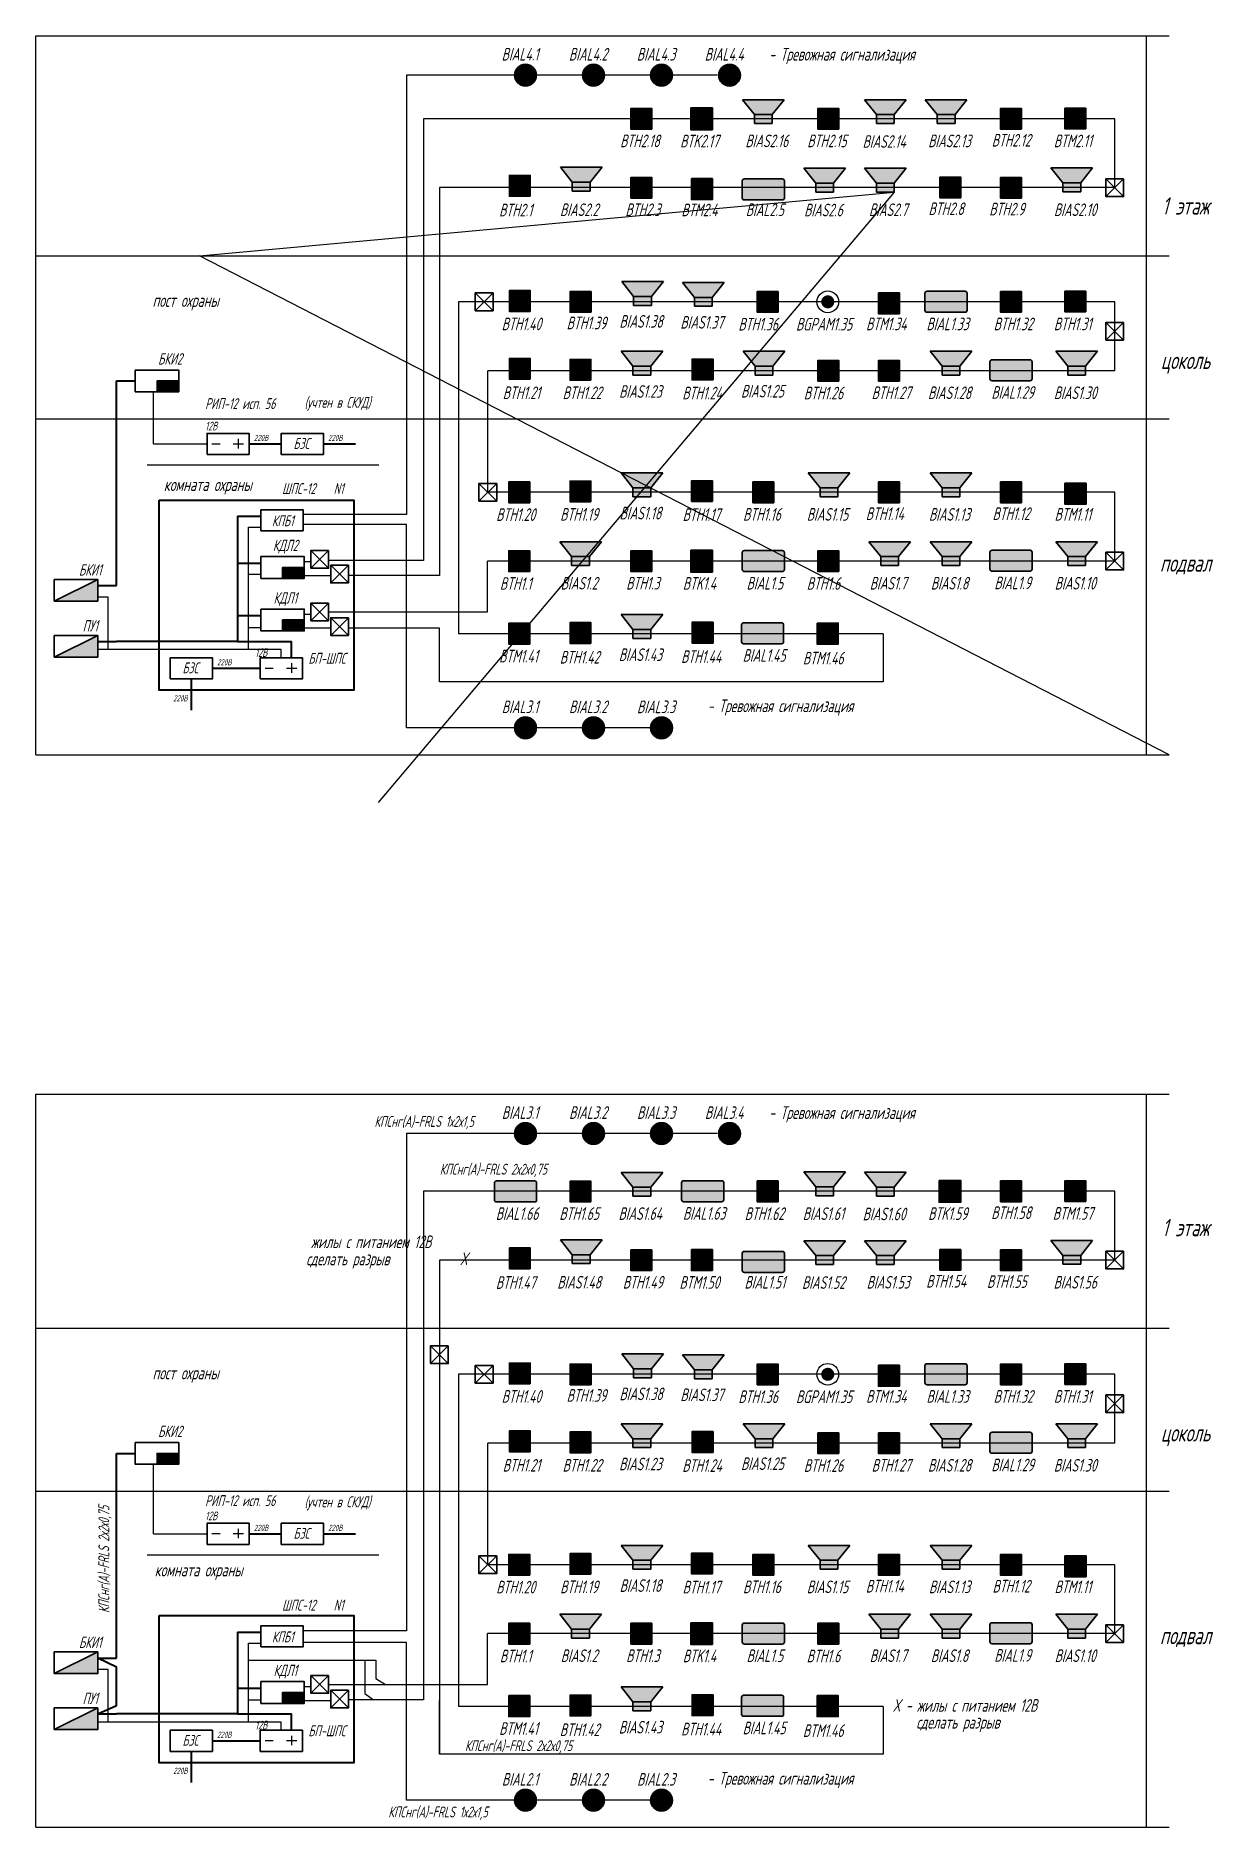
# Model space of a CAD drawing. Header units: millimetres. Extents: x 5341 to 10690, y -2643 to -1904.
# Drawn here: x 5341 to 5611.9, y -2315.8 to -1903.6 of the extents above; entities that cross this region are included whole.
import ezdxf
from ezdxf.enums import TextEntityAlignment as Align

# ---------------------------------------------------------------- set-up
doc = ezdxf.new("R2010")
doc.units = ezdxf.units.MM
for name, color, linetype, lineweight in [('_АПС', 10, 'Continuous', 30), ('_СОУЭ', 1, 'Continuous', 30), ('COM_EQUIP', 21, 'Continuous', 30), ('АУПС иСОУЭ', 1, 'Continuous', 35)]:
    doc.layers.add(name, color=color, linetype=linetype, lineweight=lineweight)
doc.layers.add('_ОТС', color=1, linetype='Continuous')
doc.styles.add('ROM25', font='romans.shx', dxfattribs={"width": 0.8, "height": 250})

msp = doc.modelspace()

# ---------------------------------------------------------------- texts
at = {"color": 0, "style": 'ROM25', "oblique": 15, "width": 0.644723}
for s, height, p in [('BIAL4.1', 2.91, (5452.429, -1909.307)), ('BIAL4.2', 2.91, (5468.084, -1909.308)), ('BIAL4.3', 2.91, (5483.74, -1909.309)), ('BIAL4.4', 2.91, (5499.41, -1909.325)), (' - Тревожная сигнализация', 2.91, (5525.887, -1909.325)), ('ВТН2.18', 2.91, (5480.005, -1929.252)), ('ВТK2.17', 2.91, (5493.709, -1929.299)), ('ВIAS2.16', 2.91, (5509.209, -1929.252)), ('ВТН2.15', 2.91, (5523.045, -1929.252)), ('ВIAS2.14', 2.91, (5536.213, -1929.39)), ('ВIAS2.13', 2.91, (5551.258, -1929.252)), ('ВТH2.12', 2.91, (5565.439, -1929.098)), ('ВТM2.11', 2.91, (5579.65, -1929.246)), ('1 этаж', 4, (5605.564, -1944.75)), ('ВТН2.1', 2.91, (5451.421, -1945.158)), ('ВIAS2.2', 2.91, (5466.021, -1945.094)), ('ВТН2.3', 2.91, (5480.682, -1945.094)), ('ВТM2.4', 2.91, (5493.709, -1945.141)), ('ВIAL2.5', 2.91, (5508.764, -1945.094)), ('ВIAS2.6', 2.91, (5522.246, -1945.158)), ('ВIAS2.7', 2.91, (5537.143, -1945.094)), ('ВТН2.8', 2.91, (5550.481, -1944.866)), ('ВТН2.9', 2.91, (5564.448, -1944.94)), ('ВIAS2.10', 2.91, (5580.183, -1945.094)), ('ВGPAM1.35', 2.91, (5522.398, -1971.429)), ('ВТM1.34', 2.91, (5536.717, -1971.359)), ('ВIAL1.33', 2.91, (5550.813, -1971.365)), ('ВТН1.32', 2.91, (5565.919, -1971.365)), ('ВТН1.31', 2.91, (5579.597, -1971.365)), ('цоколь', 4, (5605.564, -1980.286)), ('ВТН1.21', 2.91, (5452.748, -1987.207)), ('ВТН1.22', 2.91, (5466.711, -1987.207)), ('ВIAS1.23', 2.91, (5480.136, -1986.914)), ('ВТН1.24', 2.91, (5494.313, -1987.271)), ('ВIAS1.25', 2.91, (5508.218, -1986.84)), ('ВТН1.26', 2.91, (5522.254, -1987.271)), ('ВТН1.27', 2.91, (5537.837, -1987.207)), ('ВIAS1.28', 2.91, (5551.258, -1987.207)), ('ВIAL1.29', 2.91, (5565.771, -1987.133)), ('ВIAS1.30', 2.91, (5580.183, -1987.207)), ('ВТН1.20', 2.91, (5451.421, -2015.249)), ('ВТН1.19', 2.91, (5466.021, -2015.185)), ('ВIAS1.18', 2.91, (5480.136, -2014.892)), ('ВТН1.17', 2.91, (5494.164, -2015.249)), ('ВТН1.16', 2.91, (5508.087, -2015.185)), ('ВIAS1.15', 2.91, (5523.176, -2015.185)), ('ВТН1.14', 2.91, (5536.366, -2015.031)), ('ВIAS1.13', 2.91, (5551.258, -2015.185)), ('ВТH1.12', 2.91, (5565.439, -2015.031)), ('ВТM1.11', 2.91, (5579.65, -2015.179)), ('подвал', 4, (5605.564, -2026.927)), ('ВТН1.1', 2.91, (5451.421, -2031.091)), ('ВIAS1.2', 2.91, (5466.021, -2031.026)), ('ВТН1.3', 2.91, (5480.682, -2031.026)), ('ВТK1.4', 2.91, (5493.709, -2031.074)), ('ВIAL1.5', 2.91, (5508.764, -2031.026)), ('ВТН1.6', 2.91, (5522.246, -2031.091)), ('ВIAS1.7', 2.91, (5537.143, -2031.026)), ('ВIAS1.8', 2.91, (5551.258, -2031.026)), ('ВIAL1.9', 2.91, (5565.771, -2030.953)), ('ВIAS1.10', 2.91, (5580.183, -2031.026)), ('ВТM1.41', 2.91, (5452.081, -2047.786)), ('ВТН1.42', 2.91, (5466.125, -2048.058)), ('ВIAS1.43', 2.91, (5480.136, -2047.474)), ('ВТН1.44', 2.91, (5494.104, -2047.914)), ('ВIAL1.45', 2.91, (5508.594, -2047.648)), ('ВТM1.46', 2.91, (5522.193, -2048.271)), ('BIAL3.1', 2.91, (5452.429, -2059.469)), ('BIAL3.2', 2.91, (5468.084, -2059.471)), ('BIAL3.3', 2.91, (5483.74, -2059.472)), (' - Тревожная сигнализация', 2.91, (5511.74, -2059.234)), ('BIAL3.1', 2.91, (5452.429, -2152.826)), ('BIAL3.2', 2.91, (5468.084, -2152.827)), ('BIAL3.3', 2.91, (5483.74, -2152.829)), ('BIAL3.4', 2.91, (5499.41, -2152.844)), (' - Тревожная сигнализация', 2.91, (5525.887, -2152.844)), ('КПСнг(А)-FRLS 1х2х1,5', 2.5, (5430.357, -2154.663)), ('КПСнг(А)-FRLS 2х2х0,75', 2.5, (5446.3, -2165.644)), ('ВIAL1.66', 2.91, (5451.75, -2176.071)), ('ВТН1.65', 2.91, (5466.031, -2176.071)), ('ВIAS1.64', 2.91, (5480.083, -2176.071)), ('ВIAL1.63', 2.91, (5494.797, -2176.026)), ('ВIAS1.61', 2.91, (5522.246, -2176.091)), ('ВIAS1.60', 2.91, (5536.213, -2176.165)), ('ВТK1.59', 2.91, (5550.857, -2176.074)), ('ВТH1.58', 2.91, (5565.439, -2175.873)), ('ВТM1.57', 2.91, (5579.65, -2176.021)), ('1 этаж', 4, (5605.564, -2179.818)), ('ВТН1.47', 2.91, (5451.421, -2191.933)), ('ВIAS1.48', 2.91, (5466.021, -2191.868)), ('ВТН1.49', 2.91, (5480.682, -2191.868)), ('ВТM1.50', 2.91, (5493.709, -2191.916)), ('ВIAL1.51', 2.91, (5508.764, -2191.868)), ('ВIAS1.52', 2.91, (5522.246, -2191.933)), ('ВIAS1.53', 2.91, (5537.143, -2191.868)), ('ВТН1.54', 2.91, (5550.481, -2191.641)), ('ВТН1.55', 2.91, (5564.448, -2191.715)), ('ВIAS1.56', 2.91, (5580.183, -2191.868)), ('ВGPAM1.35', 2.91, (5522.398, -2218.204)), ('ВТM1.34', 2.91, (5536.717, -2218.134)), ('ВIAL1.33', 2.91, (5550.813, -2218.139)), ('ВТН1.32', 2.91, (5565.919, -2218.139)), ('ВТН1.31', 2.91, (5579.597, -2218.139)), ('цоколь', 4, (5605.564, -2227.061)), ('ВТН1.21', 2.91, (5452.748, -2233.981)), ('ВТН1.22', 2.91, (5466.711, -2233.981)), ('ВIAS1.23', 2.91, (5480.136, -2233.689)), ('ВТН1.24', 2.91, (5494.313, -2234.046)), ('ВIAS1.25', 2.91, (5508.218, -2233.615)), ('ВТН1.26', 2.91, (5522.254, -2234.046)), ('ВТН1.27', 2.91, (5537.837, -2233.981)), ('ВIAS1.28', 2.91, (5551.258, -2233.981)), ('ВIAL1.29', 2.91, (5565.771, -2233.907)), ('ВIAS1.30', 2.91, (5580.183, -2233.981)), ('ВТН1.20', 2.91, (5451.421, -2262.024)), ('ВТН1.19', 2.91, (5466.021, -2261.959)), ('ВIAS1.18', 2.91, (5480.136, -2261.667)), ('ВТН1.17', 2.91, (5494.164, -2262.024)), ('ВТН1.16', 2.91, (5508.087, -2261.959)), ('ВIAS1.15', 2.91, (5523.176, -2261.959)), ('ВТН1.14', 2.91, (5536.366, -2261.806)), ('ВIAS1.13', 2.91, (5551.258, -2261.959)), ('ВТH1.12', 2.91, (5565.439, -2261.806)), ('ВТM1.11', 2.91, (5579.65, -2261.954)), ('подвал', 4, (5605.564, -2273.702)), ('ВТН1.1', 2.91, (5451.421, -2277.866)), ('ВIAS1.2', 2.91, (5466.021, -2277.801)), ('ВТН1.3', 2.91, (5480.682, -2277.801)), ('ВТK1.4', 2.91, (5493.709, -2277.848)), ('ВIAL1.5', 2.91, (5508.764, -2277.801)), ('ВТН1.6', 2.91, (5522.246, -2277.866)), ('ВIAS1.7', 2.91, (5537.143, -2277.801)), ('ВIAS1.8', 2.91, (5551.258, -2277.801)), ('ВIAL1.9', 2.91, (5565.771, -2277.727)), ('ВIAS1.10', 2.91, (5580.183, -2277.801)), ('ВТM1.41', 2.91, (5452.081, -2294.561)), ('ВIAS1.43', 2.91, (5480.136, -2294.249)), ('ВIAL1.45', 2.91, (5508.594, -2294.422)), ('КПСнг(А)-FRLS 2х2х0,75', 2.5, (5452.081, -2298.302)), ('ВТН1.42', 2.91, (5466.125, -2294.833)), ('ВТН1.44', 2.91, (5494.104, -2294.689)), ('ВТM1.46', 2.91, (5522.193, -2295.046)), ('BIAL2.1', 2.91, (5452.429, -2306.244)), ('BIAL2.2', 2.91, (5468.084, -2306.245)), ('BIAL2.3', 2.91, (5483.74, -2306.247)), (' - Тревожная сигнализация', 2.91, (5511.74, -2306.009)), ('КПСнг(А)-FRLS 1х2х1,5', 2.5, (5433.551, -2313.539))]:
    msp.add_text(s, height=height, dxfattribs=at).set_placement(p, align=Align.CENTER)
at = {"style": 'ROM25', "oblique": 15, "width": 0.644723}
for s, p in [('ВТН1.40', (5452.744, -1971.365)), ('ВТН1.39', (5467.702, -1971.146)), ('ВIAS1.38', (5480.281, -1970.78)), ('ВIAS1.37', (5494.251, -1970.999)), ('ВТН1.36', (5507.213, -1971.429)), ('ВТН1.62', (5508.653, -2176.091)), ('ВТН1.40', (5452.744, -2218.139)), ('ВТН1.39', (5467.702, -2217.921)), ('ВIAS1.38', (5480.281, -2217.555)), ('ВIAS1.37', (5494.251, -2217.773)), ('ВТН1.36', (5507.213, -2218.204))]:
    msp.add_text(s, height=2.91, dxfattribs=at).set_placement(p, align=Align.CENTER)
at = {"color": 6, "style": 'ROM25', "oblique": 15, "width": 0.644723}
for s, p in [('жилы с питанием 12В', (5418.171, -2182.566)), ('сделать разрыв', (5412.792, -2186.524)), ('X', (5439.464, -2186.455)), ('X - жилы с питанием 12В', (5554.797, -2289.239)), ('сделать разрыв', (5553.208, -2293.116))]:
    msp.add_text(s, height=2.91, dxfattribs=at).set_placement(p, align=Align.CENTER)
at = {"color": 0, "style": 'ROM25', "oblique": 15, "width": 0.644723}
msp.add_text('КПСнг(А)-FRLS 2х2х0,75', height=2.5, rotation=90, dxfattribs=at).set_placement((5357.905, -2254.173), align=Align.CENTER)
at = {"layer": '_АПС', "color": 0, "lineweight": -3, "style": 'ROM25', "oblique": 15, "width": 0.644723}
for s, height, p in [('пост охраны', 3, (5375.477, -1965.993)), ('БКИ2', 2.6263, (5371.895, -1979.259)), ('12В', 2, (5381.351, -1994.397)), ('БЗС', 2.5, (5402.135, -1998.665)), ('комната охраны', 3, (5380.576, -2008.367)), ('ШПС-12', 2.5, (5401.511, -2009.043)), ('N1', 2.5, (5410.678, -2009.043)), ('КПБ1', 2.5, (5397.826, -2016.457)), ('КДЛ2', 2.6263, (5398.415, -2022.193)), ('БКИ1', 2.6263, (5353.526, -2027.808)), ('КДЛ1', 2.6263, (5398.415, -2034.275)), ('ПУ1', 2.6263, (5353.526, -2040.687)), ('БЗС', 2.5, (5376.588, -2050.291)), ('12В', 2, (5392.851, -2046.534)), ('БП-ШПС', 2.5, (5408.007, -2048.096)), ('пост охраны', 3, (5375.477, -2212.768)), ('БКИ2', 2.6263, (5371.895, -2226.034)), ('12В', 2, (5381.351, -2245.182)), ('БЗС', 2.5, (5402.135, -2249.45)), ('комната охраны', 3, (5378.468, -2258.102)), ('ШПС-12', 2.5, (5401.511, -2265.96)), ('N1', 2.5, (5410.678, -2265.96)), ('КПБ1', 2.5, (5397.826, -2273.259)), ('БКИ1', 2.6263, (5353.526, -2274.583)), ('КДЛ1', 2.6263, (5398.415, -2281.05)), ('ПУ1', 2.6263, (5353.526, -2287.461)), ('12В', 2, (5392.851, -2293.309)), ('БЗС', 2.5, (5376.588, -2297.065)), ('БП-ШПС', 2.5, (5408.007, -2294.87))]:
    msp.add_text(s, height=height, dxfattribs=at).set_placement(p, align=Align.CENTER)
at = {"layer": '_АПС', "color": 1, "style": 'ROM25', "oblique": 15, "width": 0.644723}
for p in [(5392.832, -1996.848), (5409.908, -1996.848), (5384.362, -2048.473), (5374.259, -2056.75), (5392.832, -2247.632), (5409.908, -2247.632), (5384.362, -2295.248), (5374.259, -2303.525)]:
    msp.add_text('220В', height=1.4143, dxfattribs=at).set_placement(p, align=Align.CENTER)
at = {"layer": '_ОТС', "color": 0, "style": 'ROM25', "oblique": 15, "width": 0.644723}
for s, p in [('(учтен в СКУД)', (5410.437, -1989.214)), ('РИП-12 исп. 56', (5388.047, -1989.488)), ('РИП-12 исп. 56', (5388.047, -2241.913)), ('(учтен в СКУД)', (5410.437, -2242.186))]:
    msp.add_text(s, height=2.5, dxfattribs=at).set_placement(p, align=Align.CENTER)

# ---------------------------------------------------------------- blocks, each defined once
blk = doc.blocks.new('лчычцй')
at = {"layer": 'COM_EQUIP', "color": 1, "linetype": 'Continuous'}
for p, q in [((2183354.625, 514607.52347), (2183448.375, 514700.85219)), ((2183354.625, 514700.85219), (2183448.375, 514607.52347))]:
    blk.add_line(p, q, dxfattribs=at)
blk.add_lwpolyline([(2183354.625, 514700.85219), (2183448.375, 514700.85219), (2183448.375, 514607.52347), (2183354.625, 514607.52347)], close=True, dxfattribs=at)
blk = doc.blocks.new('*U27')
at = {"true_color": 0xffffff}
h = blk.add_hatch(color=7, dxfattribs=at)
h.dxf.hatch_style = 1
h.paths.add_polyline_path([(-2.5, -2.49), (2.5, -2.49), (2.5, 2.49), (-2.5, 2.49)])
at = {"layer": 'АУПС иСОУЭ', "linetype": 'Continuous'}
for p, q in [((0.98, 1.87), (-1.04, 0.7)), ((-1.04, 0.7), (1.04, -0.7)), ((1.04, -0.7), (-1.04, -1.59))]:
    blk.add_line(p, q, dxfattribs=at)
blk.add_lwpolyline([(-2.5, 2.49), (2.5, 2.49), (2.5, -2.49), (-2.5, -2.49)], close=True, dxfattribs=at)
blk = doc.blocks.new('*U31')
at = {"true_color": 0xffffff}
h = blk.add_hatch(color=7, dxfattribs=at)
h.dxf.hatch_style = 1
h.paths.add_polyline_path([(-2.5, -2.49), (2.5, -2.49), (2.5, 2.49), (-2.5, 2.49)])
at = {"layer": 'АУПС иСОУЭ', "linetype": 'Continuous'}
for p, q in [((0.98, 1.87), (-1.04, 0.7)), ((-1.04, 0.7), (1.04, -0.7)), ((1.04, -0.7), (-1.04, -1.59))]:
    blk.add_line(p, q, dxfattribs=at)
blk.add_lwpolyline([(-2.5, 2.49), (2.5, 2.49), (2.5, -2.49), (-2.5, -2.49)], close=True, dxfattribs=at)
blk = doc.blocks.new('*U24')
at = {"true_color": 0xffffff}
h = blk.add_hatch(color=7, dxfattribs=at)
h.dxf.hatch_style = 1
h.paths.add_polyline_path([(-2.5, -2.49), (2.5, -2.49), (2.5, 2.49), (-2.5, 2.49)])
at = {"layer": 'АУПС иСОУЭ', "linetype": 'Continuous'}
for p, q in [((0.98, 1.87), (-1.04, 0.7)), ((-1.04, 0.7), (1.04, -0.7)), ((1.04, -0.7), (-1.04, -1.59))]:
    blk.add_line(p, q, dxfattribs=at)
blk.add_lwpolyline([(-2.5, 2.49), (2.5, 2.49), (2.5, -2.49), (-2.5, -2.49)], close=True, dxfattribs=at)
blk = doc.blocks.new('*U25')
at = {"true_color": 0xffffff}
h = blk.add_hatch(color=7, dxfattribs=at)
h.dxf.hatch_style = 1
h.paths.add_polyline_path([(-2.5, -2.49), (2.5, -2.49), (2.5, 2.49), (-2.5, 2.49)])
at = {"layer": 'АУПС иСОУЭ', "linetype": 'Continuous'}
for p, q in [((0.98, 1.87), (-1.04, 0.7)), ((-1.04, 0.7), (1.04, -0.7)), ((1.04, -0.7), (-1.04, -1.59))]:
    blk.add_line(p, q, dxfattribs=at)
blk.add_lwpolyline([(-2.5, 2.49), (2.5, 2.49), (2.5, -2.49), (-2.5, -2.49)], close=True, dxfattribs=at)
blk = doc.blocks.new('*U26')
at = {"true_color": 0xffffff}
h = blk.add_hatch(color=7, dxfattribs=at)
h.dxf.hatch_style = 1
h.paths.add_polyline_path([(-2.5, -2.49), (2.5, -2.49), (2.5, 2.49), (-2.5, 2.49)])
at = {"layer": 'АУПС иСОУЭ', "linetype": 'Continuous'}
for p, q in [((0.98, 1.87), (-1.04, 0.7)), ((-1.04, 0.7), (1.04, -0.7)), ((1.04, -0.7), (-1.04, -1.59))]:
    blk.add_line(p, q, dxfattribs=at)
blk.add_lwpolyline([(-2.5, 2.49), (2.5, 2.49), (2.5, -2.49), (-2.5, -2.49)], close=True, dxfattribs=at)
blk = doc.blocks.new('*U28')
at = {"true_color": 0xffffff}
h = blk.add_hatch(color=7, dxfattribs=at)
h.dxf.hatch_style = 1
h.paths.add_polyline_path([(-2.5, -2.49), (2.5, -2.49), (2.5, 2.49), (-2.5, 2.49)])
at = {"layer": 'АУПС иСОУЭ', "linetype": 'Continuous'}
for p, q in [((0.98, 1.87), (-1.04, 0.7)), ((-1.04, 0.7), (1.04, -0.7)), ((1.04, -0.7), (-1.04, -1.59))]:
    blk.add_line(p, q, dxfattribs=at)
blk.add_lwpolyline([(-2.5, 2.49), (2.5, 2.49), (2.5, -2.49), (-2.5, -2.49)], close=True, dxfattribs=at)
blk = doc.blocks.new('*U30')
at = {"true_color": 0xffffff}
h = blk.add_hatch(color=7, dxfattribs=at)
h.dxf.hatch_style = 1
h.paths.add_polyline_path([(-2.5, -2.49), (2.5, -2.49), (2.5, 2.49), (-2.5, 2.49)])
at = {"layer": 'АУПС иСОУЭ', "linetype": 'Continuous'}
for p, q in [((0.98, 1.87), (-1.04, 0.7)), ((-1.04, 0.7), (1.04, -0.7)), ((1.04, -0.7), (-1.04, -1.59))]:
    blk.add_line(p, q, dxfattribs=at)
blk.add_lwpolyline([(-2.5, 2.49), (2.5, 2.49), (2.5, -2.49), (-2.5, -2.49)], close=True, dxfattribs=at)
blk = doc.blocks.new('biad1')
at = {"true_color": 0xffffff}
h = blk.add_hatch(color=7, dxfattribs=at)
h.paths.add_polyline_path([(5.49, 4.8), (2.06, 2.06), (2.06, -2.06), (5.49, -4.8)])
h.paths.add_polyline_path([(0, -2.06), (2.06, -2.06), (2.06, 2.06), (0, 2.06)])
at = {"layer": '_СОУЭ', "color": 3, "lineweight": 35}
for p, q in [((2.06, 2.06), (5.49, 4.8)), ((5.49, -4.8), (5.49, 4.8)), ((0, 2.06), (0, -2.06)), ((0, 2.06), (2.06, 2.06)), ((2.06, 2.06), (2.06, -2.06)), ((0, -2.06), (2.06, -2.06)), ((5.49, -4.8), (2.06, -2.06))]:
    blk.add_line(p, q, dxfattribs=at)
blk = doc.blocks.new('A$C3E5677F5')
at = {"lineweight": -3, "true_color": 0xffffff}
h = blk.add_hatch(color=7, dxfattribs=at)
h.dxf.hatch_style = 1
h.paths.add_polyline_path([(5.58, 1.61, 0.414214), (5.08, 2.11), (-3.92, 2.11, 0.414214), (-4.42, 1.61), (-4.42, -2.39, 0.414214), (-3.92, -2.89), (5.08, -2.89, 0.414214), (5.58, -2.39)])
at = {"layer": '_СОУЭ'}
h = blk.add_hatch(color=35, dxfattribs=at)
h.paths.add_polyline_path([(-2.99, -0.95), (-2.34, -0.94, 0.090975), (-2.1, -0.9, 0.17233), (-1.93, -0.74, 0.150335), (-1.92, -0.43, 0.272064), (-2.19, -0.2, 0.310864), (-1.97, -0.01, 0.175457), (-1.98, 0.24, 0.224555), (-2.14, 0.41, 0.079201), (-2.34, 0.45), (-2.99, 0.45)])
h.paths.add_polyline_path([(-2.19, -0.74, 0.220066), (-2.1, -0.61, 0.086778), (-2.1, -0.47, 0.336428), (-2.32, -0.3), (-2.8, -0.3), (-2.8, -0.79), (-2.37, -0.79, 0.111032)], flags=16)
h.paths.add_polyline_path([(-2.8, -0.13), (-2.8, 0.29), (-2.38, 0.29, -0.385477), (-2.15, 0.11, -0.484018), (-2.35, -0.13)], flags=16)
h.paths.add_polyline_path([(-1.66, -0.95), (-1.01, -0.94, 0.090975), (-0.77, -0.9, 0.17233), (-0.61, -0.74, 0.150335), (-0.6, -0.43, 0.262387), (-1, -0.13), (-1.48, -0.13), (-1.48, 0.45), (-1.66, 0.45)])
h.paths.add_polyline_path([(-1.48, -0.3), (-1, -0.3, -0.339351), (-0.77, -0.47, -0.075349), (-0.77, -0.59, -0.268436), (-0.88, -0.75, -0.132986), (-1.1, -0.79), (-1.48, -0.79)], flags=16)
h.paths.add_polyline_path([(-0.49, -0.95), (-0.31, -0.95), (-0.31, 0.45), (-0.49, 0.45)])
h.paths.add_polyline_path([(0.68, -0.23), (1.14, 0.46), (0.9, 0.46), (0.55, -0.09), (0.2, 0.46), (-0.03, 0.46), (0.43, -0.23), (-0.06, -0.94), (0.19, -0.94), (0.55, -0.36), (0.92, -0.94), (1.16, -0.94)])
h.paths.add_polyline_path([(1.3, -0.7, 0.291509), (1.87, -0.99, 0.228837), (2.37, -0.77, 0.291507), (2.41, 0.23, 0.265443), (1.87, 0.5, 0.191354), (1.4, 0.33, 0.290668)])
h.paths.add_polyline_path([(2.25, 0.12, 0.270787), (1.86, 0.34, 0.272896), (1.48, 0.12, 0.183588), (1.43, -0.51, 0.364053), (1.86, -0.83, 0.364053), (2.29, -0.51, 0.183588)], flags=16)
h.paths.add_polyline_path([(2.69, -0.78, 0.110848), (2.91, -0.27, 0.050269), (2.95, 0.46), (3.81, 0.46), (3.81, -0.78), (4.01, -0.78), (3.99, -1.26), (3.83, -1.26), (3.83, -0.94), (2.74, -0.94), (2.74, -1.26), (2.58, -1.26), (2.56, -0.78)])
h.paths.add_polyline_path([(3.12, -0.25, 0.045824), (3.14, 0.3), (3.62, 0.3), (3.62, -0.78), (2.91, -0.78, 0.104773)], flags=16)
at = {"layer": '_СОУЭ', "color": 35}
for p, q in [((-4.42, 1.61), (-4.42, -2.39)), ((5.08, 2.11), (-3.92, 2.11)), ((5.58, -2.39), (5.58, 1.61)), ((-3.92, -2.89), (5.08, -2.89))]:
    blk.add_line(p, q, dxfattribs=at)
for centre, start, end in [((-3.92, 1.61), 90, 180), ((5.08, 1.61), 0, 90), ((-3.92, -2.39), 180, 270), ((5.08, -2.39), 270, 0)]:
    blk.add_arc(centre, 0.5, start, end, dxfattribs=at)
blk = doc.blocks.new('A$C734C6515')
at = {"layer": '_АПС', "true_color": 0xffffff}
h = blk.add_hatch(color=7, dxfattribs=at)
h.dxf.hatch_style = 1
h.paths.add_polyline_path([(502, 499), (2, 499), (2, -1), (502, -1)])
h.paths.add_polyline_path([(246, 428), (268, 428), (268, 202), (246, 202)], flags=16)
h.paths.add_polyline_path([(291, 147, -1), (216, 147, -1)], flags=16)
at = {"layer": '_АПС'}
h = blk.add_hatch(color=5, dxfattribs=at)
h.dxf.hatch_style = 1
h.paths.add_polyline_path([(246, 202), (268, 202), (268, 428), (246, 428)])
at = {"layer": '_АПС', "color": 5}
for points in [[(2, 499), (502, 499), (502, -1), (2, -1)], [(246, 202), (268, 202), (268, 428), (246, 428)]]:
    blk.add_lwpolyline(points, close=True, dxfattribs=at)
at = {"layer": '_АПС', "color": 5, "const_width": 75}
blk.add_lwpolyline([(216, 147, 1), (291, 147, 1)], format="xyb", close=True, dxfattribs=at)
blk = doc.blocks.new('*U29')
at = {"true_color": 0xffffff}
h = blk.add_hatch(color=7, dxfattribs=at)
h.dxf.hatch_style = 1
h.paths.add_polyline_path([(2.5, -2.47), (2.5, 2.51), (-2.5, 2.51), (-2.5, -2.47)])
at = {"layer": 'COM_EQUIP', "color": 30, "linetype": 'Continuous'}
blk.add_lwpolyline([(-2.5, 2.51), (2.5, 2.51), (2.5, -2.47), (-2.5, -2.47)], close=True, dxfattribs=at)
blk.add_lwpolyline([(-1.26, 1.25, 0.988244), (1.26, 1.25)], format="xyb", dxfattribs=at)
blk.add_lwpolyline([(0, 0.01), (0, -1.86)], dxfattribs=at)
blk = doc.blocks.new('*U22')
at = {"true_color": 0xffffff}
h = blk.add_hatch(color=7, dxfattribs=at)
h.dxf.hatch_style = 1
h.paths.add_polyline_path([(-2.5, -2.49), (2.5, -2.49), (2.5, 2.49), (-2.5, 2.49)])
at = {"layer": 'АУПС иСОУЭ', "linetype": 'Continuous'}
for p, q in [((0.98, 1.87), (-1.04, 0.7)), ((-1.04, 0.7), (1.04, -0.7)), ((1.04, -0.7), (-1.04, -1.59))]:
    blk.add_line(p, q, dxfattribs=at)
blk.add_lwpolyline([(-2.5, 2.49), (2.5, 2.49), (2.5, -2.49), (-2.5, -2.49)], close=True, dxfattribs=at)
blk = doc.blocks.new('*U32')
at = {"true_color": 0xffffff}
h = blk.add_hatch(color=7, dxfattribs=at)
h.dxf.hatch_style = 1
h.paths.add_polyline_path([(-2.5, -2.49), (2.5, -2.49), (2.5, 2.49), (-2.5, 2.49)])
at = {"layer": 'АУПС иСОУЭ', "linetype": 'Continuous'}
for p, q in [((0.98, 1.87), (-1.04, 0.7)), ((-1.04, 0.7), (1.04, -0.7)), ((1.04, -0.7), (-1.04, -1.59))]:
    blk.add_line(p, q, dxfattribs=at)
blk.add_lwpolyline([(-2.5, 2.49), (2.5, 2.49), (2.5, -2.49), (-2.5, -2.49)], close=True, dxfattribs=at)
blk = doc.blocks.new('*U34')
at = {"true_color": 0xffffff}
h = blk.add_hatch(color=7, dxfattribs=at)
h.dxf.hatch_style = 1
h.paths.add_polyline_path([(-2.5, -2.49), (2.5, -2.49), (2.5, 2.49), (-2.5, 2.49)])
at = {"layer": 'АУПС иСОУЭ', "linetype": 'Continuous'}
for p, q in [((0.98, 1.87), (-1.04, 0.7)), ((-1.04, 0.7), (1.04, -0.7)), ((1.04, -0.7), (-1.04, -1.59))]:
    blk.add_line(p, q, dxfattribs=at)
blk.add_lwpolyline([(-2.5, 2.49), (2.5, 2.49), (2.5, -2.49), (-2.5, -2.49)], close=True, dxfattribs=at)
blk = doc.blocks.new('*U23')
at = {"true_color": 0xffffff}
h = blk.add_hatch(color=7, dxfattribs=at)
h.dxf.hatch_style = 1
h.paths.add_polyline_path([(-2.5, -2.49), (2.5, -2.49), (2.5, 2.49), (-2.5, 2.49)])
at = {"layer": 'АУПС иСОУЭ', "linetype": 'Continuous'}
for p, q in [((0.98, 1.87), (-1.04, 0.7)), ((-1.04, 0.7), (1.04, -0.7)), ((1.04, -0.7), (-1.04, -1.59))]:
    blk.add_line(p, q, dxfattribs=at)
blk.add_lwpolyline([(-2.5, 2.49), (2.5, 2.49), (2.5, -2.49), (-2.5, -2.49)], close=True, dxfattribs=at)
blk = doc.blocks.new('*U33')
at = {"true_color": 0xffffff}
h = blk.add_hatch(color=7, dxfattribs=at)
h.dxf.hatch_style = 1
h.paths.add_polyline_path([(-2.5, -2.49), (2.5, -2.49), (2.5, 2.49), (-2.5, 2.49)])
at = {"layer": 'АУПС иСОУЭ', "linetype": 'Continuous'}
for p, q in [((0.98, 1.87), (-1.04, 0.7)), ((-1.04, 0.7), (1.04, -0.7)), ((1.04, -0.7), (-1.04, -1.59))]:
    blk.add_line(p, q, dxfattribs=at)
blk.add_lwpolyline([(-2.5, 2.49), (2.5, 2.49), (2.5, -2.49), (-2.5, -2.49)], close=True, dxfattribs=at)
blk = doc.blocks.new('TSL')
at = {"layer": '_ОТС'}
h = blk.add_hatch(color=1, dxfattribs=at)
h.dxf.hatch_style = 1
h.paths.add_polyline_path([(175, -179, 0.198912), (248, -2, 0.198912), (175, 175), (-2, -2)])
h.paths.add_polyline_path([(-179, 175, 0.198912), (-252, -2, 0.198912), (-179, -179), (-2, -2)])
at = {"layer": '_ОТС', "true_color": 0xffffff}
h = blk.add_hatch(color=7, dxfattribs=at)
h.dxf.hatch_style = 1
h.paths.add_polyline_path([(-2, -2), (175, 175, 0.414214), (-179, 175)])
h.paths.add_polyline_path([(-2, -2), (-179, -179, 0.414214), (175, -179)])
at = {"layer": '_ОТС', "color": 1}
for p, q in [((175, -179), (-179, 175)), ((175, 175), (-179, -179))]:
    blk.add_line(p, q, dxfattribs=at)
at = {"layer": '_ОТС', "color": 1, "lineweight": 30}
blk.add_circle((-2, -2), 250, dxfattribs=at)
blk = doc.blocks.new('TS')
at = {"layer": '_ОТС', "const_width": 150}
blk.add_lwpolyline([(-75, 0, 1), (75, 0, 1)], format="xyb", close=True, dxfattribs=at)
at = {"layer": '_ОТС'}
blk.add_circle((0, 0), 250, dxfattribs=at)

# ---------------------------------------------------------------- hatches: boundary and pattern name
at = {"layer": '_АПС'}
h = msp.add_hatch(color=1, dxfattribs=at)
h.dxf.hatch_style = 1
h.paths.add_polyline_path([(5373.889, -1985.515), (5368.889, -1985.515), (5368.889, -1983.015), (5373.889, -1983.015)])
h = msp.add_hatch(color=1, dxfattribs=at)
h.dxf.hatch_style = 1
h.paths.add_polyline_path([(5373.889, -1985.515), (5368.889, -1985.515), (5368.889, -1983.015), (5373.889, -1983.015)])
h = msp.add_hatch(color=1, dxfattribs=at)
h.dxf.hatch_style = 1
h.paths.add_polyline_path([(5402.789, -2028.449), (5397.789, -2028.449), (5397.789, -2025.949), (5402.789, -2025.949)])
h = msp.add_hatch(color=1, dxfattribs=at)
h.dxf.hatch_style = 1
h.paths.add_polyline_path([(5402.789, -2028.449), (5397.789, -2028.449), (5397.789, -2025.949), (5402.789, -2025.949)])
h = msp.add_hatch(color=256, dxfattribs=at)
h.dxf.hatch_style = 1
h.paths.add_polyline_path([(5345.239, -2033.696), (5355.239, -2033.696), (5355.239, -2028.696)])
h = msp.add_hatch(color=1, dxfattribs=at)
h.dxf.hatch_style = 1
h.paths.add_polyline_path([(5402.789, -2040.531), (5397.789, -2040.531), (5397.789, -2038.031), (5402.789, -2038.031)])
h = msp.add_hatch(color=1, dxfattribs=at)
h.dxf.hatch_style = 1
h.paths.add_polyline_path([(5402.789, -2040.531), (5397.789, -2040.531), (5397.789, -2038.031), (5402.789, -2038.031)])
h = msp.add_hatch(color=256, dxfattribs=at)
h.dxf.hatch_style = 1
h.paths.add_polyline_path([(5345.239, -2046.575), (5355.239, -2046.575), (5355.239, -2041.575)])
h = msp.add_hatch(color=1, dxfattribs=at)
h.dxf.hatch_style = 1
h.paths.add_polyline_path([(5373.889, -2232.29), (5368.889, -2232.29), (5368.889, -2229.79), (5373.889, -2229.79)])
h = msp.add_hatch(color=1, dxfattribs=at)
h.dxf.hatch_style = 1
h.paths.add_polyline_path([(5373.889, -2232.29), (5368.889, -2232.29), (5368.889, -2229.79), (5373.889, -2229.79)])
h = msp.add_hatch(color=256, dxfattribs=at)
h.dxf.hatch_style = 1
h.paths.add_polyline_path([(5345.239, -2280.471), (5355.239, -2280.471), (5355.239, -2275.471)])
h = msp.add_hatch(color=1, dxfattribs=at)
h.dxf.hatch_style = 1
h.paths.add_polyline_path([(5402.789, -2287.305), (5397.789, -2287.305), (5397.789, -2284.805), (5402.789, -2284.805)])
h = msp.add_hatch(color=1, dxfattribs=at)
h.dxf.hatch_style = 1
h.paths.add_polyline_path([(5402.789, -2287.305), (5397.789, -2287.305), (5397.789, -2284.805), (5402.789, -2284.805)])
h = msp.add_hatch(color=256, dxfattribs=at)
h.dxf.hatch_style = 1
h.paths.add_polyline_path([(5345.239, -2293.349), (5355.239, -2293.349), (5355.239, -2288.349)])

# ---------------------------------------------------------------- linework, layer by layer
at = {"lineweight": -3}
for p, q in [((5341, -1903.619), (5601.81, -1903.619)), ((5341, -2069.023), (5341, -1903.619)), ((5596.486, -1903.619), (5596.486, -2069.023)), ((5341, -1954.208), (5601.81, -1954.208)), ((5341, -1991.742), (5601.81, -1991.742)), ((5366.603, -2002.315), (5419.954, -2002.315)), ((5341, -2069.023), (5601.81, -2069.023)), ((5341, -2147.139), (5601.81, -2147.139)), ((5341, -2315.798), (5341, -2147.139)), ((5596.486, -2147.139), (5596.486, -2315.798)), ((5341, -2200.983), (5601.81, -2200.983)), ((5341, -2238.517), (5601.81, -2238.517)), ((5366.603, -2253.1), (5419.954, -2253.1)), ((5341, -2315.798), (5601.81, -2315.798))]:
    msp.add_line(p, q, dxfattribs=at)
at = {"color": 1}
for p, q in [((5589.286, -1922.711), (5430.229, -1922.711)), ((5589.286, -1938.553), (5589.286, -1922.711)), ((5589.286, -1938.553), (5433.869, -1938.553)), ((5589.286, -1964.824), (5438.282, -1964.824)), ((5589.286, -1980.666), (5589.286, -1964.824)), ((5589.286, -1980.666), (5444.985, -1980.666)), ((5444.985, -2008.644), (5444.985, -1980.666)), ((5589.286, -2008.644), (5444.985, -2008.644)), ((5589.286, -2024.486), (5589.286, -2008.644)), ((5402.641, -2024.597), (5404.291, -2024.597)), ((5408.85, -2027.842), (5402.641, -2027.842)), ((5589.286, -2024.486), (5444.934, -2024.486)), ((5402.641, -2036.679), (5404.291, -2036.679)), ((5408.85, -2039.924), (5402.641, -2039.924)), ((5535.986, -2041.226), (5438.282, -2041.226)), ((5589.286, -2169.486), (5430.229, -2169.486)), ((5589.286, -2185.328), (5589.286, -2169.486)), ((5589.286, -2185.328), (5433.869, -2185.328)), ((5589.286, -2211.599), (5438.282, -2211.599)), ((5589.286, -2227.441), (5589.286, -2211.599)), ((5589.286, -2227.441), (5444.985, -2227.441)), ((5444.985, -2255.419), (5444.985, -2227.441)), ((5589.286, -2255.419), (5444.985, -2255.419)), ((5589.286, -2271.261), (5589.286, -2255.419)), ((5589.286, -2271.261), (5444.934, -2271.261)), ((5402.641, -2283.454), (5404.291, -2283.454)), ((5408.85, -2286.699), (5402.641, -2286.699)), ((5535.986, -2288.001), (5438.282, -2288.001))]:
    msp.add_line(p, q, dxfattribs=at)
at = {"color": 1, "lineweight": -3}
for p, q in [((5438.282, -1964.824), (5438.282, -2041.226)), ((5433.869, -2185.328), (5433.869, -2299.006)), ((5438.282, -2211.599), (5438.282, -2288.001))]:
    msp.add_line(p, q, dxfattribs=at)
at = {"color": 4, "linetype": 'ByBlock', "lineweight": 40, "ltscale": 20, "transparency": 33554687}
for p, q in [((5359.564, -2030.098), (5359.564, -1983.015)), ((5359.564, -1983.015), (5363.889, -1983.015)), ((5387.431, -2014.151), (5387.431, -2042.977)), ((5387.431, -2014.151), (5392.789, -2014.151)), ((5387.431, -2024.938), (5392.789, -2024.938)), ((5355.239, -2030.098), (5359.564, -2030.098)), ((5387.431, -2037.019), (5392.789, -2037.019)), ((5355.239, -2042.977), (5359.564, -2042.977)), ((5387.431, -2042.977), (5359.564, -2042.977)), ((5359.564, -2276.873), (5359.564, -2229.79)), ((5359.564, -2229.79), (5363.889, -2229.79)), ((5387.431, -2270.953), (5387.431, -2289.751)), ((5387.431, -2270.953), (5392.789, -2270.953)), ((5355.239, -2276.873), (5359.564, -2276.873)), ((5387.431, -2283.794), (5392.789, -2283.794)), ((5355.239, -2289.751), (5359.564, -2289.751)), ((5387.431, -2289.751), (5359.564, -2289.751))]:
    msp.add_line(p, q, dxfattribs=at)
at = {"color": 6, "lineweight": -3}
for p, q in [((5368.043, -1997.523), (5368.043, -1985.515)), ((5368.043, -1997.523), (5380.392, -1997.523)), ((5368.043, -2248.307), (5368.043, -2232.29)), ((5368.043, -2248.307), (5380.392, -2248.307))]:
    msp.add_line(p, q, dxfattribs=at)
at = {"color": 0}
for p, q in [((5381.494, -1997.475), (5383.404, -1997.475)), ((5386.437, -1997.475), (5388.827, -1997.475)), ((5387.651, -1998.549), (5387.651, -1996.369)), ((5399.901, -2050.175), (5399.901, -2047.995)), ((5393.744, -2049.101), (5395.653, -2049.101)), ((5398.687, -2049.101), (5401.077, -2049.101)), ((5381.494, -2248.26), (5383.404, -2248.26)), ((5386.437, -2248.26), (5388.827, -2248.26)), ((5387.651, -2249.334), (5387.651, -2247.154)), ((5399.901, -2296.95), (5399.901, -2294.77)), ((5393.744, -2295.875), (5395.653, -2295.875)), ((5398.687, -2295.875), (5401.077, -2295.875))]:
    msp.add_line(p, q, dxfattribs=at)
at = {"color": 30, "linetype": 'ByBlock', "lineweight": 40, "ltscale": 20, "transparency": 33554687}
for p, q in [((5390.092, -1997.523), (5397.468, -1997.523)), ((5407.168, -1997.523), (5414.545, -1997.523)), ((5376.772, -2051.573), (5376.772, -2058.772)), ((5381.622, -2049.148), (5392.641, -2049.148)), ((5390.092, -2248.307), (5397.468, -2248.307)), ((5407.168, -2248.307), (5414.545, -2248.307)), ((5376.772, -2298.348), (5376.772, -2305.547)), ((5381.622, -2295.923), (5392.641, -2295.923))]:
    msp.add_line(p, q, dxfattribs=at)
at = {"color": 5, "lineweight": -3}
for p, q in [((5426.304, -2013.751), (5402.511, -2013.751)), ((5426.281, -2016.052), (5402.489, -2016.052)), ((5426.304, -2270.636), (5402.511, -2270.636)), ((5426.281, -2273.276), (5402.489, -2273.276))]:
    msp.add_line(p, q, dxfattribs=at)
at = {"color": 6}
for p, q in [((5389.93, -2044.848), (5389.93, -2016.682)), ((5389.93, -2016.682), (5392.789, -2016.682)), ((5389.93, -2027.469), (5392.789, -2027.469)), ((5357.672, -2032.77), (5355.239, -2032.77)), ((5357.672, -2044.848), (5357.672, -2032.77)), ((5397.491, -2044.848), (5389.93, -2044.848)), ((5397.491, -2046.723), (5397.491, -2044.848)), ((5389.93, -2291.623), (5389.93, -2273.484)), ((5389.93, -2273.484), (5392.789, -2273.484)), ((5357.672, -2279.545), (5355.239, -2279.545)), ((5357.672, -2291.623), (5357.672, -2279.545)), ((5397.491, -2291.623), (5389.93, -2291.623)), ((5397.491, -2293.498), (5397.491, -2291.623))]:
    msp.add_line(p, q, dxfattribs=at)
at = {"color": 5}
for points in [[(5497.89, -1912.665), (5426.304, -1912.665), (5426.304, -2013.751)], [(5482.53, -2062.828), (5426.281, -2062.828), (5426.281, -2016.052)], [(5497.89, -2156.185), (5426.304, -2156.185), (5426.304, -2270.636)], [(5482.53, -2309.603), (5426.281, -2309.603), (5426.281, -2273.276)]]:
    msp.add_lwpolyline(points, dxfattribs=at)
at = {"color": 1, "lineweight": -3}
for points in [[(5430.229, -1922.711), (5430.229, -2024.338), (5408.383, -2024.338)], [(5601.81, -2069.023), (5378.631, -1954.208), (5538.553, -1939.582), (5419.811, -2080.007)], [(5433.869, -1938.553), (5433.869, -2027.832), (5412.92, -2027.832)], [(5408.383, -2036.161), (5444.934, -2036.161), (5444.934, -2024.486)], [(5535.986, -2041.226), (5535.986, -2052.231), (5433.858, -2052.231), (5433.858, -2039.903), (5412.942, -2039.903)], [(5430.229, -2169.486), (5430.229, -2286.521), (5412.942, -2286.521)], [(5408.383, -2282.936), (5444.934, -2282.936), (5444.934, -2271.261)], [(5535.986, -2288.001), (5535.986, -2299.006), (5433.858, -2299.006), (5433.858, -2286.678), (5433.858, -2286.678)]]:
    msp.add_lwpolyline(points, dxfattribs=at)
at = {"color": 6}
for points in [[(5389.93, -2039.728), (5392.789, -2039.728)], [(5389.93, -2044.848), (5355.239, -2044.848)], [(5389.93, -2277.337), (5419.267, -2277.337), (5419.267, -2281.609), (5421.475, -2282.936)], [(5416.718, -2277.337), (5416.718, -2285.063), (5418.695, -2286.521)], [(5389.93, -2286.503), (5392.789, -2286.503)], [(5389.93, -2291.623), (5355.239, -2291.623)]]:
    msp.add_lwpolyline(points, dxfattribs=at)
at = {"color": 4, "linetype": 'ByBlock', "lineweight": 40, "ltscale": 20, "transparency": 33554687}
for points in [[(5387.431, -2042.977), (5399.754, -2042.977), (5399.754, -2046.719)], [(5355.239, -2289.751), (5359.602, -2287.765), (5359.602, -2278.998), (5355.239, -2276.873)], [(5387.431, -2289.751), (5399.754, -2289.751), (5399.754, -2293.494)]]:
    msp.add_lwpolyline(points, dxfattribs=at)
at = {"layer": '_АПС'}
for p, q in [((5345.239, -2033.696), (5355.239, -2028.696)), ((5345.239, -2046.575), (5355.239, -2041.575)), ((5345.239, -2280.471), (5355.239, -2275.471)), ((5345.239, -2293.349), (5355.239, -2288.349))]:
    msp.add_line(p, q, dxfattribs=at)
at = {"layer": '_АПС', "lineweight": 30}
for points in [[(5363.889, -1980.515), (5373.889, -1980.515), (5373.889, -1985.515), (5363.889, -1985.515)], [(5363.889, -1980.515), (5373.889, -1980.515), (5373.889, -1985.515), (5363.889, -1985.515)], [(5392.789, -2023.449), (5402.789, -2023.449), (5402.789, -2028.449), (5392.789, -2028.449)], [(5392.789, -2023.449), (5402.789, -2023.449), (5402.789, -2028.449), (5392.789, -2028.449)], [(5345.239, -2028.696), (5355.239, -2028.696), (5355.239, -2033.696), (5345.239, -2033.696)], [(5392.789, -2035.531), (5402.789, -2035.531), (5402.789, -2040.531), (5392.789, -2040.531)], [(5392.789, -2035.531), (5402.789, -2035.531), (5402.789, -2040.531), (5392.789, -2040.531)], [(5345.239, -2041.575), (5355.239, -2041.575), (5355.239, -2046.575), (5345.239, -2046.575)], [(5363.889, -2227.29), (5373.889, -2227.29), (5373.889, -2232.29), (5363.889, -2232.29)], [(5363.889, -2227.29), (5373.889, -2227.29), (5373.889, -2232.29), (5363.889, -2232.29)], [(5345.239, -2275.471), (5355.239, -2275.471), (5355.239, -2280.471), (5345.239, -2280.471)], [(5392.789, -2282.305), (5402.789, -2282.305), (5402.789, -2287.305), (5392.789, -2287.305)], [(5392.789, -2282.305), (5402.789, -2282.305), (5402.789, -2287.305), (5392.789, -2287.305)], [(5345.239, -2288.349), (5355.239, -2288.349), (5355.239, -2293.349), (5345.239, -2293.349)]]:
    msp.add_lwpolyline(points, close=True, dxfattribs=at)
at = {"layer": '_АПС'}
for points in [[(5373.889, -1985.515), (5368.889, -1985.515), (5368.889, -1983.015), (5373.889, -1983.015)], [(5373.889, -1985.515), (5368.889, -1985.515), (5368.889, -1983.015), (5373.889, -1983.015)], [(5402.789, -2028.449), (5397.789, -2028.449), (5397.789, -2025.949), (5402.789, -2025.949)], [(5402.789, -2028.449), (5397.789, -2028.449), (5397.789, -2025.949), (5402.789, -2025.949)], [(5402.789, -2040.531), (5397.789, -2040.531), (5397.789, -2038.031), (5402.789, -2038.031)], [(5402.789, -2040.531), (5397.789, -2040.531), (5397.789, -2038.031), (5402.789, -2038.031)], [(5373.889, -2232.29), (5368.889, -2232.29), (5368.889, -2229.79), (5373.889, -2229.79)], [(5373.889, -2232.29), (5368.889, -2232.29), (5368.889, -2229.79), (5373.889, -2229.79)], [(5402.789, -2287.305), (5397.789, -2287.305), (5397.789, -2284.805), (5402.789, -2284.805)], [(5402.789, -2287.305), (5397.789, -2287.305), (5397.789, -2284.805), (5402.789, -2284.805)]]:
    msp.add_lwpolyline(points, close=True, dxfattribs=at)
at = {"layer": '_АПС', "color": 5, "lineweight": 30}
for points in [[(5380.392, -1999.948), (5390.092, -1999.948), (5390.092, -1995.098), (5380.392, -1995.098)], [(5397.468, -1999.948), (5407.168, -1999.948), (5407.168, -1995.098), (5397.468, -1995.098)], [(5392.789, -2017.512), (5402.489, -2017.512), (5402.489, -2012.662), (5392.789, -2012.662)], [(5371.922, -2051.573), (5381.622, -2051.573), (5381.622, -2046.723), (5371.922, -2046.723)], [(5392.641, -2051.573), (5402.341, -2051.573), (5402.341, -2046.723), (5392.641, -2046.723)], [(5380.392, -2250.732), (5390.092, -2250.732), (5390.092, -2245.882), (5380.392, -2245.882)], [(5397.468, -2250.732), (5407.168, -2250.732), (5407.168, -2245.882), (5397.468, -2245.882)], [(5392.789, -2274.314), (5402.489, -2274.314), (5402.489, -2269.464), (5392.789, -2269.464)], [(5371.922, -2298.348), (5381.622, -2298.348), (5381.622, -2293.498), (5371.922, -2293.498)], [(5392.641, -2298.348), (5402.341, -2298.348), (5402.341, -2293.498), (5392.641, -2293.498)]]:
    msp.add_lwpolyline(points, close=True, dxfattribs=at)
at = {"layer": '_АПС', "color": 6, "linetype": 'ByBlock', "lineweight": 40, "ltscale": 20, "transparency": 33554687}
for points in [[(5369.379, -2010.495), (5414.178, -2010.495), (5414.178, -2054.217), (5369.379, -2054.217)], [(5369.379, -2267.057), (5414.178, -2267.057), (5414.178, -2300.992), (5369.379, -2300.992)]]:
    msp.add_lwpolyline(points, close=True, dxfattribs=at)

# ---------------------------------------------------------------- block references
at = {"xscale": 0.9603000000000002, "yscale": 0.9603000000000002, "zscale": 0.9603000000000002, "rotation": 180}
for name, p in [('*U32', (5480.326, -1922.732)), ('*U31', (5523.366, -1922.732)), ('*U22', (5565.415, -1922.732)), ('*U33', (5580.224, -1922.658)), ('*U30', (5452.384, -1938.137)), ('*U32', (5480.326, -1938.574)), ('*U34', (5551.448, -1938.5)), ('*U22', (5565.415, -1938.574)), ('*U30', (5452.388, -1964.626)), ('*U32', (5466.359, -1964.845)), ('*U31', (5509.399, -1964.845)), ('*U22', (5565.415, -1964.845)), ('*U33', (5580.224, -1964.771)), ('*U30', (5452.384, -1980.25)), ('*U30', (5466.355, -1980.468)), ('*U28', (5494.437, -1980.394)), ('*U31', (5523.366, -1980.687)), ('*U23', (5537.333, -1980.687)), ('*U27', (5452.244, -2008.665)), ('*U30', (5466.355, -2008.446)), ('*U28', (5494.293, -2008.373)), ('*U26', (5508.408, -2008.665)), ('*U25', (5537.333, -2008.665)), ('*U24', (5565.415, -2008.665)), ('*U27', (5452.244, -2024.507)), ('*U27', (5480.326, -2024.507)), ('*U31', (5523.366, -2024.507)), ('*U30', (5466.355, -2041.028)), ('*U28', (5494.437, -2040.954)), ('*U32', (5466.352, -2169.551)), ('*U31', (5509.399, -2169.507)), ('*U22', (5565.415, -2169.507)), ('*U33', (5580.224, -2169.433)), ('*U30', (5452.384, -2184.912)), ('*U32', (5480.326, -2185.349)), ('*U34', (5551.448, -2185.275)), ('*U22', (5565.415, -2185.349)), ('*U30', (5452.388, -2211.401)), ('*U32', (5466.359, -2211.62)), ('*U31', (5509.399, -2211.62)), ('*U22', (5565.415, -2211.62)), ('*U33', (5580.224, -2211.546)), ('*U30', (5452.384, -2227.025)), ('*U30', (5466.355, -2227.243)), ('*U28', (5494.437, -2227.169)), ('*U31', (5523.366, -2227.461)), ('*U23', (5537.333, -2227.461)), ('*U27', (5452.244, -2255.439)), ('*U30', (5466.355, -2255.221)), ('*U28', (5494.293, -2255.147)), ('*U26', (5508.408, -2255.439)), ('*U25', (5537.333, -2255.439)), ('*U24', (5565.415, -2255.439)), ('*U27', (5452.244, -2271.281)), ('*U27', (5480.326, -2271.281)), ('*U31', (5523.366, -2271.281)), ('*U30', (5466.355, -2287.803)), ('*U28', (5494.437, -2287.729))]:
    msp.add_blockref(name, p, dxfattribs=at)
at = {"layer": '_АПС', "xscale": 0.01, "yscale": 0.01, "zscale": 0.01}
for p in [(5491.676, -1925.206), (5491.676, -2026.98), (5548.824, -2171.98), (5491.676, -2273.755)]:
    msp.add_blockref('A$C734C6515', p, dxfattribs=at)
at = {"layer": '_АПС', "color": 1, "lineweight": 30, "xscale": -0.04365, "yscale": 0.04365, "zscale": 0.04365}
for p in [(100894.762, -24403.208), (100749.65, -24429.479), (100894.762, -24436.243), (100750.493, -24473.299), (100711.813, -24488.734), (100894.762, -24489.141), (100716.371, -24492.129), (100711.813, -24500.816), (100716.371, -24504.211), (100894.762, -24649.983), (100739.345, -24671.735), (100749.65, -24676.254), (100894.762, -24683.018), (100750.493, -24720.074), (100894.762, -24735.916), (100711.813, -24747.591), (100716.371, -24750.986)]:
    msp.add_blockref('лчычцй', p, dxfattribs=at)
at = {"layer": '_ОТС', "xscale": 0.01, "yscale": 0.01, "zscale": 0.01}
for name, p in [('TSL', (5453.692, -1912.657)), ('TSL', (5469.348, -1912.658)), ('TSL', (5485.003, -1912.659)), ('TSL', (5500.673, -1912.675)), ('TS', (5523.242, -1964.824)), ('TSL', (5453.692, -2062.819)), ('TSL', (5469.348, -2062.821)), ('TSL', (5485.003, -2062.822)), ('TSL', (5453.692, -2156.176)), ('TSL', (5469.348, -2156.177)), ('TSL', (5485.003, -2156.179)), ('TSL', (5500.673, -2156.194)), ('TS', (5523.242, -2211.599)), ('TSL', (5453.692, -2309.594)), ('TSL', (5469.348, -2309.595)), ('TSL', (5485.003, -2309.597))]:
    msp.add_blockref(name, p, dxfattribs=at)
at = {"layer": '_СОУЭ', "rotation": 90}
for p in [(5508.414, -1923.814), (5536.496, -1923.814), (5550.463, -1923.814), (5466.509, -1939.363), (5522.529, -1939.582), (5536.496, -1939.582), (5579.388, -1939.508), (5480.625, -1965.634), (5494.596, -1965.853), (5480.48, -1981.695), (5508.562, -1981.695), (5551.602, -1981.695), (5580.527, -1981.695), (5480.48, -2009.673), (5523.52, -2009.673), (5551.602, -2009.673), (5466.365, -2025.514), (5537.487, -2025.514), (5551.602, -2025.514), (5580.527, -2025.514), (5480.48, -2042.254), (5480.466, -2170.633), (5522.529, -2170.514), (5536.496, -2170.588), (5466.509, -2186.138), (5522.529, -2186.356), (5536.496, -2186.356), (5579.388, -2186.282), (5480.625, -2212.409), (5494.596, -2212.627), (5480.48, -2228.469), (5508.562, -2228.469), (5551.602, -2228.469), (5580.527, -2228.469), (5480.48, -2256.447), (5523.52, -2256.447), (5551.602, -2256.447), (5466.365, -2272.289), (5537.487, -2272.289), (5551.602, -2272.289), (5580.527, -2272.289), (5480.48, -2289.029)]:
    msp.add_blockref('biad1', p, dxfattribs=at)
at = {"layer": '_СОУЭ', "color": 1, "xscale": 0.97, "yscale": 0.97, "zscale": 0.97}
for p in [(5507.848, -1938.583), (5549.897, -1964.431), (5564.855, -1980.199), (5507.848, -2024.093), (5564.855, -2024.019), (5507.678, -2040.714), (5450.834, -2169.137), (5493.882, -2169.093), (5507.848, -2185.357), (5549.897, -2211.205), (5564.855, -2226.974), (5507.848, -2270.867), (5564.855, -2270.793), (5507.678, -2287.489)]:
    msp.add_blockref('A$C3E5677F5', p, dxfattribs=at)
at = {"layer": 'АУПС иСОУЭ', "xscale": 0.97, "yscale": 0.97, "zscale": 0.97}
for p in [(5494.275, -1938.91), (5537.315, -1965.181), (5580.248, -2009.001), (5452.242, -2041.172), (5523.22, -2041.172), (5494.275, -2185.348), (5537.315, -2211.956), (5580.248, -2255.776), (5452.242, -2287.947), (5523.22, -2287.947)]:
    msp.add_blockref('*U29', p, dxfattribs=at)

msp.set_redraw_order([(e.dxf.handle, doc.entitydb.next_handle()) for e in msp.query("TEXT MTEXT ATTDEF DIMENSION ARC_DIMENSION")])  # texts and dimensions are drawn at this point

doc.saveas('drawing.dxf')
